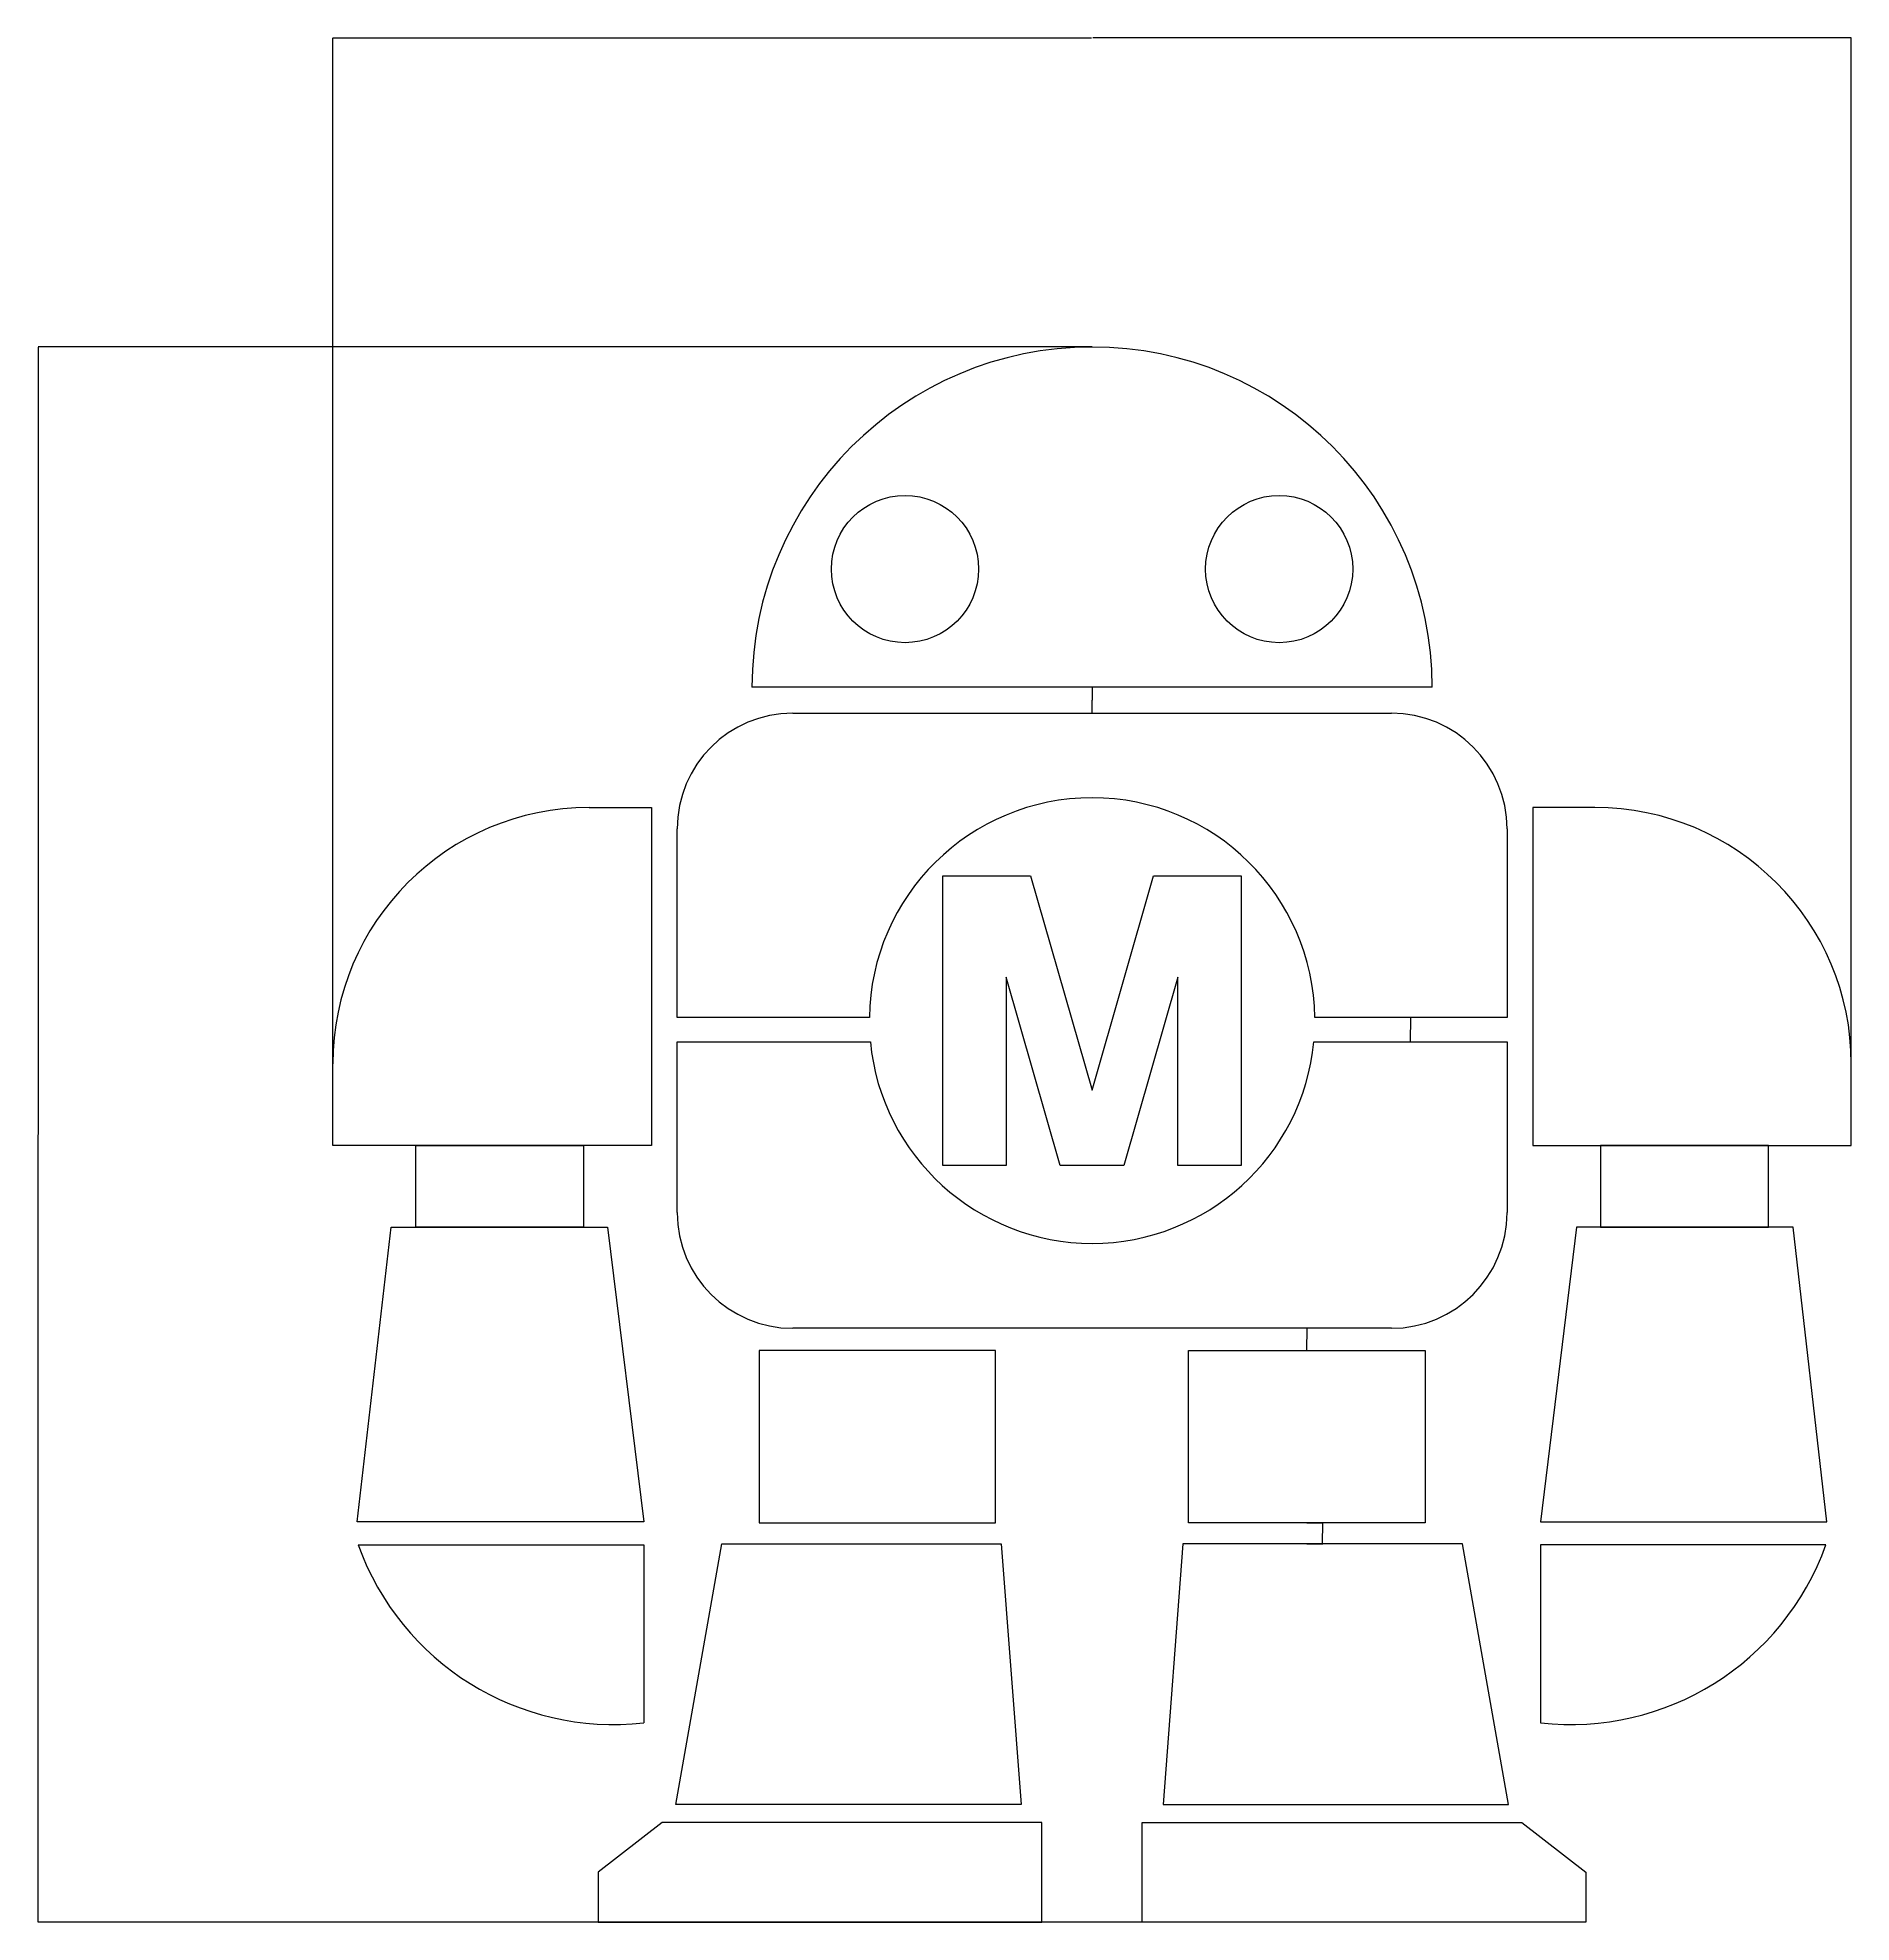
# Model space of a CAD drawing. Header units: millimetres. Extents: x 5204 to 20126, y 742 to 6062.
# Drawn here: x 5204 to 7168, y 1365 to 3405 of the extents above; entities that cross this region are included whole.
import ezdxf

# ---------------------------------------------------------------- set-up
doc = ezdxf.new("R2010")
doc.units = ezdxf.units.MM
doc.header["$MEASUREMENT"] = 0
doc.layers.add('cotas', color=7, linetype='Continuous', true_color=0x000000)
doc.layers.add('LINEAS', color=5, linetype='Continuous', true_color=0x0000ff)
doc.dimstyles.get("Standard").update_dxf_attribs({"dimtxt": 0.18, "dimasz": 0.18, "dimexe": 0.18, "dimexo": 0.0625, "dimgap": 0.09, "dimtad": 0, "dimtih": 1, "dimtoh": 1, "dimdec": 4, "dimzin": 0, "dimdsep": 46, "dimtxsty": 'Standard', "dimcen": 0.09, "dimadec": 0, "dimazin": 0, "dimtfac": 1, "dimtdec": 4, "dimtofl": 0, "dimtmove": 0, "dimatfit": 3, "dimfxl": 0, "dimtolj": 1, "dimtzin": 0, "dimarcsym": 0})

# ---------------------------------------------------------------- blocks, each defined once
blk = doc.blocks.new('*D2')
at = {"layer": 'Defpoints', "color": 0}
for p in [(6578.5, 1797.1), (6578.5, 1774.4), (6595.5, 1774.4)]:
    blk.add_point(p, dxfattribs=at)
at = {"layer": 'LINEAS', "color": 0, "lineweight": -2}
for p, q in [((6578.6, 1797.1), (6595.7, 1797.1)), ((6595.5, 1796.9), (6595.5, 1785.9)), ((6595.5, 1774.6), (6595.5, 1785.6)), ((6578.6, 1774.4), (6595.7, 1774.4))]:
    blk.add_line(p, q, dxfattribs=at)
at = {"layer": 'LINEAS', "color": 0}
for points in [[(6595.5, 1796.9), (6595.5, 1796.9), (6595.5, 1797.1)], [(6595.5, 1774.6), (6595.5, 1774.6), (6595.5, 1774.4)]]:
    blk.add_solid(points, dxfattribs=at)
at = {"layer": 'LINEAS', "color": 0, "insert": (6595.5, 1785.8), "char_height": 0.18, "attachment_point": 5}
blk.add_mtext('\\A1;22.7170', dxfattribs=at)
blk = doc.blocks.new('*D3')
at = {"layer": 'Defpoints', "color": 0}
for p in [(6578.5, 2007.8), (6578.5, 1983.8), (6578.5, 1983.8)]:
    blk.add_point(p, dxfattribs=at)
at = {"layer": 'LINEAS', "color": 0, "lineweight": -2}
for p, q in [((6578.4, 2007.8), (6578.3, 2007.8)), ((6578.5, 2007.6), (6578.5, 1995.9)), ((6578.4, 1983.8), (6578.3, 1983.8)), ((6578.5, 1983.9), (6578.5, 1995.6))]:
    blk.add_line(p, q, dxfattribs=at)
at = {"layer": 'LINEAS', "color": 0}
for points in [[(6578.5, 2007.6), (6578.5, 2007.6), (6578.5, 2007.8)], [(6578.5, 1983.9), (6578.5, 1983.9), (6578.5, 1983.8)]]:
    blk.add_solid(points, dxfattribs=at)
at = {"layer": 'LINEAS', "color": 0, "insert": (6578.5, 1995.8), "char_height": 0.18, "attachment_point": 5}
blk.add_mtext('\\A1;24.0213', dxfattribs=at)
blk = doc.blocks.new('*D4')
at = {"layer": 'Defpoints', "color": 0}
for p in [(6691.2, 2344.1), (6690.6, 2317.8), (6691.2, 2317.8)]:
    blk.add_point(p, dxfattribs=at)
at = {"layer": 'LINEAS', "color": 0, "lineweight": -2}
for p, q in [((6691.1, 2344.1), (6690.4, 2344.1)), ((6690.6, 2343.9), (6690.6, 2331.2)), ((6690.6, 2318), (6690.6, 2330.8)), ((6691.1, 2317.8), (6690.4, 2317.8))]:
    blk.add_line(p, q, dxfattribs=at)
at = {"layer": 'LINEAS', "color": 0}
for points in [[(6690.6, 2343.9), (6690.6, 2343.9), (6690.6, 2344.1)], [(6690.6, 2318), (6690.6, 2318), (6690.6, 2317.8)]]:
    blk.add_solid(points, dxfattribs=at)
at = {"layer": 'LINEAS', "color": 0, "insert": (6690.6, 2331), "char_height": 0.18, "attachment_point": 5}
blk.add_mtext('\\A1;26.2798', dxfattribs=at)
blk = doc.blocks.new('*D5')
at = {"layer": 'Defpoints', "color": 0}
for p in [(6346, 2701.9), (6346, 2673.7), (6346, 2673.7)]:
    blk.add_point(p, dxfattribs=at)
at = {"layer": 'LINEAS', "color": 0, "lineweight": -2}
for p, q in [((6345.9, 2701.9), (6345.8, 2701.9)), ((6346, 2701.7), (6346, 2687.9)), ((6345.9, 2673.7), (6345.8, 2673.7)), ((6346, 2673.8), (6346, 2687.6))]:
    blk.add_line(p, q, dxfattribs=at)
at = {"layer": 'LINEAS', "color": 0}
for points in [[(6346, 2701.7), (6345.9, 2701.7), (6346, 2701.9)], [(6345.9, 2673.8), (6346, 2673.8), (6346, 2673.7)]]:
    blk.add_solid(points, dxfattribs=at)
at = {"layer": 'LINEAS', "color": 0, "insert": (6346, 2687.8), "char_height": 0.18, "attachment_point": 5}
blk.add_mtext('\\A1;28.1925', dxfattribs=at)
blk = doc.blocks.new('*D21')
at = {"layer": 'cotas', "color": 0, "lineweight": -2}
for p, q in [((5524, 2205.7), (5524, 3404.9)), ((5524.2, 3404.8), (6345.2, 3404.8)), ((7167.8, 3404.8), (6346.7, 3404.8)), ((7167.9, 2205.7), (7167.9, 3404.9))]:
    blk.add_line(p, q, dxfattribs=at)
at = {"layer": 'cotas', "color": 0}
for points in [[(5524.2, 3404.8), (5524.2, 3404.7), (5524, 3404.8)], [(7167.8, 3404.7), (7167.8, 3404.8), (7167.9, 3404.8)]]:
    blk.add_solid(points, dxfattribs=at)
at = {"layer": 'Defpoints', "color": 0}
for p in [(5524, 3404.8), (5524, 2205.7), (7167.9, 2205.7)]:
    blk.add_point(p, dxfattribs=at)
at = {"layer": 'cotas', "color": 0, "insert": (6346, 3404.8), "char_height": 0.18, "attachment_point": 5}
blk.add_mtext('\\A1;1643.9729', dxfattribs=at)
blk = doc.blocks.new('*D22')
at = {"layer": 'cotas', "color": 0, "lineweight": -2}
for p, q in [((6345.9, 3070.1), (5204.8, 3070.1)), ((5205, 3069.9), (5205, 2217.6)), ((5205, 1364.9), (5205, 2217.2)), ((6400.3, 1364.7), (5204.8, 1364.7))]:
    blk.add_line(p, q, dxfattribs=at)
at = {"layer": 'cotas', "color": 0}
for points in [[(5205, 3069.9), (5205, 3069.9), (5205, 3070.1)], [(5205, 1364.9), (5205, 1364.9), (5205, 1364.7)]]:
    blk.add_solid(points, dxfattribs=at)
at = {"layer": 'Defpoints', "color": 0}
for p in [(6346, 3070.1), (5205, 1364.7), (6400.3, 1364.7)]:
    blk.add_point(p, dxfattribs=at)
at = {"layer": 'cotas', "color": 0, "insert": (5205, 2217.4), "char_height": 0.18, "attachment_point": 5}
blk.add_mtext('\\A1;1705.3715', dxfattribs=at)

msp = doc.modelspace()

# ---------------------------------------------------------------- linework, layer by layer
at = {"layer": 'LINEAS'}
for p, q in [((6714.19102, 2701.85932), (5977.73001, 2701.85932)), ((6021.96912, 2673.66682), (6669.95191, 2673.66682)), ((5801.49741, 2571.59756), (5868.79938, 2571.59756)), ((5868.79938, 2571.59756), (5868.79938, 2205.67622)), ((6890.42362, 2571.59756), (6823.12165, 2571.59756)), ((6823.12165, 2571.59756), (6823.12165, 2205.67622)), ((5896.72013, 2344.11699), (5896.72013, 2548.41783)), ((6795.2009, 2548.41783), (6795.2009, 2344.11699)), ((6184.50368, 2184.05593), (6184.50368, 2497.74745)), ((6184.50368, 2497.74745), (6279.37072, 2497.74745)), ((6279.37072, 2497.74745), (6345.96052, 2265.72722)), ((6345.96052, 2265.72722), (6412.55031, 2497.74745)), ((6412.55031, 2497.74745), (6507.41735, 2497.74745)), ((6507.41735, 2497.74745), (6507.41735, 2184.05593)), ((6311.5402, 2184.05593), (6253.00287, 2388.01879)), ((6253.00287, 2388.01879), (6253.00287, 2184.05593)), ((6438.91816, 2388.01879), (6380.38083, 2184.05593)), ((6438.91816, 2184.05593), (6438.91816, 2388.01879)), ((6104.81255, 2344.11699), (5896.72013, 2344.11699)), ((6795.2009, 2344.11699), (6587.10848, 2344.11699)), ((5896.72013, 2133.02526), (5896.72013, 2317.83717)), ((5896.72013, 2317.83717), (6105.89712, 2317.83717)), ((6586.02392, 2317.83717), (6795.2009, 2317.83717)), ((6795.2009, 2317.83717), (6795.2009, 2133.02526)), ((5523.97406, 2205.67622), (5523.97406, 2294.07421)), ((7167.94697, 2205.67622), (7167.94697, 2294.07421)), ((5868.79938, 2205.67622), (5523.97406, 2205.67622)), ((5613.70109, 2205.67622), (5795.38779, 2205.67622)), ((5613.70109, 2117.24767), (5613.70109, 2205.67622)), ((5795.38779, 2205.67622), (5795.38779, 2117.24767)), ((6823.12165, 2205.67622), (7167.94697, 2205.67622)), ((7078.21994, 2205.67622), (6896.53324, 2205.67622)), ((6896.53324, 2205.67622), (6896.53324, 2117.24767)), ((7078.21994, 2117.24767), (7078.21994, 2205.67622)), ((6253.00287, 2184.05593), (6184.50368, 2184.05593)), ((6345.96052, 2184.05593), (6311.5402, 2184.05593)), ((6380.38083, 2184.05593), (6345.96052, 2184.05593)), ((6507.41735, 2184.05593), (6438.91816, 2184.05593)), ((5550.46908, 1798.35965), (5587.10114, 2117.24767)), ((5587.10114, 2117.24767), (5821.34014, 2117.24767)), ((5795.38779, 2117.24767), (5613.70109, 2117.24767)), ((5821.34014, 2117.24767), (5860.50349, 1798.35965)), ((6870.58089, 2117.24767), (6831.41754, 1798.35965)), ((7104.81989, 2117.24767), (6870.58089, 2117.24767)), ((6896.53324, 2117.24767), (7078.21994, 2117.24767)), ((7141.45195, 1798.35965), (7104.81989, 2117.24767)), ((6669.95191, 2007.77627), (6021.96912, 2007.77627)), ((6241.40428, 1983.75502), (5985.44652, 1983.75502)), ((5985.44652, 1983.75502), (5985.44652, 1797.11916)), ((6241.40428, 1797.11916), (6241.40428, 1983.75502)), ((6450.51675, 1983.75502), (6706.47451, 1983.75502)), ((6450.51675, 1797.11916), (6450.51675, 1983.75502)), ((6706.47451, 1983.75502), (6706.47451, 1797.11916)), ((5860.50349, 1798.35965), (5550.46908, 1798.35965)), ((5985.44652, 1797.11916), (6241.40428, 1797.11916)), ((6706.47451, 1797.11916), (6450.51675, 1797.11916)), ((6831.41754, 1798.35965), (7141.45195, 1798.35965)), ((5551.38942, 1773.3353), (5860.53197, 1773.3353)), ((5860.53197, 1773.3353), (5860.53197, 1580.57737)), ((5895.13396, 1492.1847), (5945.10098, 1774.40219)), ((5945.10098, 1774.40219), (6247.71289, 1774.40219)), ((6247.71289, 1774.40219), (6269.09205, 1492.1847)), ((6444.20814, 1774.40219), (6422.82899, 1492.1847)), ((6746.82005, 1774.40219), (6444.20814, 1774.40219)), ((6796.78707, 1492.1847), (6746.82005, 1774.40219)), ((7140.53161, 1773.3353), (6831.38906, 1773.3353)), ((6831.38906, 1773.3353), (6831.38906, 1580.57737)), ((6269.09205, 1492.1847), (5895.13396, 1492.1847)), ((6422.82899, 1492.1847), (6796.78707, 1492.1847)), ((5880.53034, 1472.63188), (5811.27437, 1419.04722)), ((6291.5978, 1472.63188), (5880.53034, 1472.63188)), ((6291.5978, 1364.71836), (6291.5978, 1472.63188)), ((6400.32323, 1472.63188), (6811.39069, 1472.63188)), ((6400.32323, 1364.71836), (6400.32323, 1472.63188)), ((6811.39069, 1472.63188), (6880.64666, 1419.04722)), ((5811.27437, 1419.04722), (5811.27437, 1364.71836)), ((6880.64666, 1419.04722), (6880.64666, 1364.71836)), ((5811.27437, 1364.71836), (6291.5978, 1364.71836)), ((6880.64666, 1364.71836), (6400.32323, 1364.71836))]:
    msp.add_line(p, q, dxfattribs=at)
for centre in [(6143.42488, 2829.66893), (6548.49615, 2829.66893)]:
    msp.add_circle(centre, 79.66062, dxfattribs=at)
for centre, radius, start, end in [((6345.96052, 2701.85932), 368.2305, 0, 180), ((6021.96912, 2548.41783), 125.24899, 90, 180), ((6669.95191, 2548.41783), 125.24899, 0, 90), ((5801.49741, 2294.07421), 277.52335, 90, 180), ((6345.96052, 2340.90684), 241.16933, 0.76267326, 179.23732674), ((6890.42362, 2294.07421), 277.52335, 0, 90), ((6345.96052, 2340.90684), 241.16933, 185.48916872, 354.51083128), ((6021.96912, 2133.02526), 125.24899, 180, 270), ((6669.95191, 2133.02526), 125.24899, 270, 0), ((5827.90203, 1872.52419), 293.76464, 199.73361128, 276.3772943), ((6864.019, 1872.52419), 293.76464, 263.6227057, 340.26638872)]:
    msp.add_arc(centre, radius, start, end, dxfattribs=at)

# ---------------------------------------------------------------- dimensions: what is measured, and where the dimension line sits
at = {"layer": 'cotas'}
dim = msp.add_linear_dim(base=(5523.97406, 3404.76085), p1=(7167.94697, 2205.67622), p2=(5523.97406, 2205.67622), dimstyle='Standard', dxfattribs=at)
dim.commit()
dim.dimension.update_dxf_attribs({"geometry": '*D21', "text_midpoint": (6345.96052, 3404.76085)})
dim = msp.add_linear_dim(base=(5205.00395, 1364.71836), p1=(6345.96052, 3070.08982), p2=(6400.32323, 1364.71836), angle=90, dimstyle='Standard', dxfattribs=at)
dim.commit()
dim.dimension.update_dxf_attribs({"geometry": '*D22', "text_midpoint": (5205.00395, 2217.40409)})
at = {"layer": 'LINEAS'}
for base, p1, p2, picture, middle in [((6345.96052, 2673.66682), (6345.96052, 2701.85932), (6345.96052, 2673.66682), '*D5', (6345.96052, 2687.76307)), ((6690.61241, 2317.83717), (6691.15469, 2344.11699), (6691.15469, 2317.83717), '*D4', (6690.61241, 2330.97708)), ((6578.495632, 1983.755018), (6578.495632, 2007.776273), (6578.495632, 1983.755018), '*D3', (6578.495632, 1995.765645)), ((6595.5141, 1774.40219), (6578.49563, 1797.11916), (6578.49563, 1774.40219), '*D2', (6595.5141, 1785.76067))]:
    dim = msp.add_linear_dim(base=base, p1=p1, p2=p2, angle=90, dimstyle='Standard', dxfattribs=at)
    dim.commit()
    dim.dimension.update_dxf_attribs({"geometry": picture, "text_midpoint": middle})

doc.saveas('drawing.dxf')
